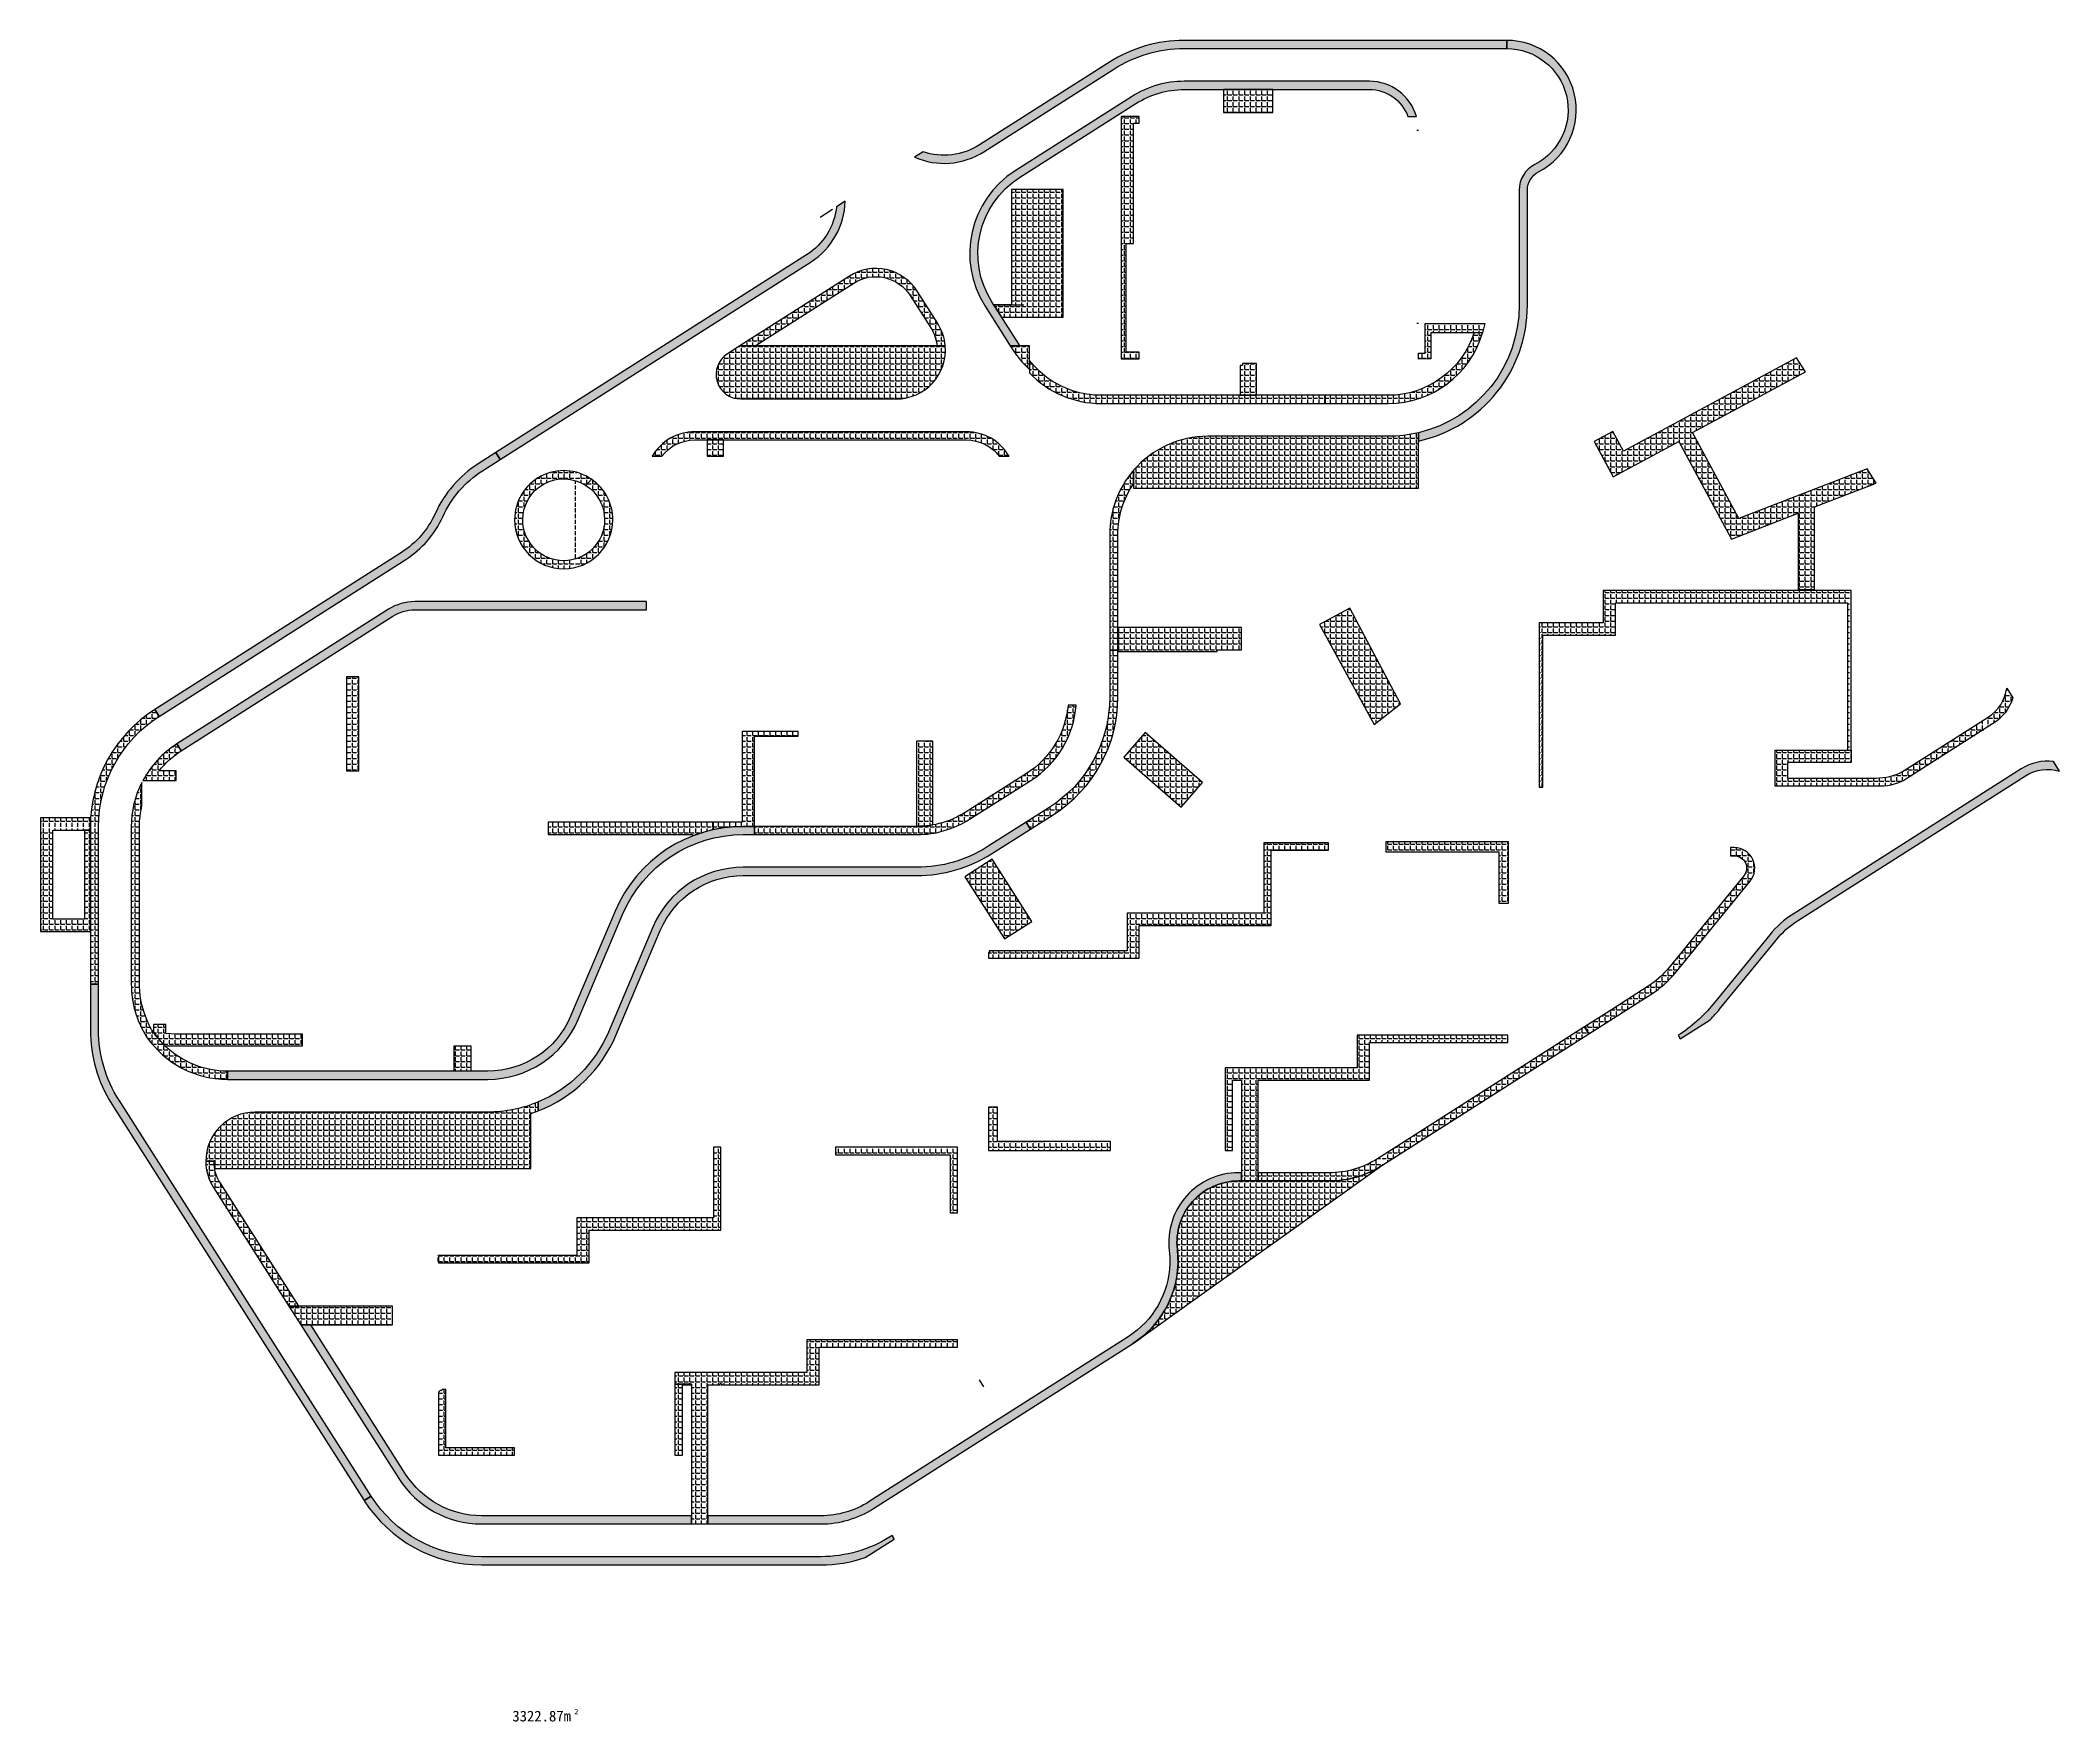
# Model space of a CAD drawing. Extents: x 1977 to 1034874806, y 3985 to 587211952.
# Drawn here: x 516131732 to 516378325, y 292526604 to 292731949 of the extents above; entities that cross this region are included whole.
import ezdxf

# ---------------------------------------------------------------- set-up
doc = ezdxf.new("R2010")
doc.units = 0
doc.header["$LTSCALE"] = 10
doc.header["$MEASUREMENT"] = 0
for name, color, linetype in [('PUB_TEXT', 7, 'Continuous'), ('SPACE_HATCH', 8, 'Continuous'), ('透水铺装', 32, 'Continuous')]:
    doc.layers.add(name, color=color, linetype=linetype)
doc.styles.add('_TCH_SPACE', font='simhei.ttf', dxfattribs={"height": 5})
pattern_1 = [(0, (0, 0), (0, 698.5), [508, -190.5]), (90, (0, 0), (-698.5, 4.277078946022131e-14), [508, -190.5])]

msp = doc.modelspace()

# ---------------------------------------------------------------- texts
at = {"layer": 'PUB_TEXT', "style": '_TCH_SPACE'}
for s, height, p in [('2', 657.1729957805908, (516196932.8294547, 292527500.5889002)), ('3322.87m', 1314.345991561182, (516189371.6480201, 292526625.5889002))]:
    msp.add_text(s, height=height, dxfattribs=at).set_placement(p)

# ---------------------------------------------------------------- hatches: boundary and pattern name
at = {"layer": 'SPACE_HATCH'}
h = msp.add_hatch(dxfattribs=at)
h.set_pattern_fill('ANGLE', color=256, scale=200, style=0)
h.set_pattern_definition(pattern_1)
h.paths.add_polyline_path([(516310798.7487164, 292731949.3593637), (516271418.5281441, 292731949.3593643, 0.1426750791198926), (516262289.5610473, 292729290.2784336), (516246401.2467607, 292719176.2893902, -0.2277627391707097), (516239521.2790183, 292718353.7597469), (516238476.7288714, 292717688.8327618, 0.2505147541229512), (516246938.2510916, 292718332.7099044), (516262826.5591139, 292728446.694959, -0.1426750791011259), (516271418.5281451, 292730949.3593639), (516310798.7672471, 292730949.3593637)])
h = msp.add_hatch(dxfattribs=at)
h.set_pattern_fill('ANGLE', color=256, scale=200, style=0)
h.set_pattern_definition(pattern_1)
h.paths.add_polyline_path([(516310798.7487164, 292731949.3593637), (516310798.7672471, 292730949.3593637, -0.7866969839871294), (516314230.6811094, 292716780.6383431, 0.2809377670539694), (516312332.2495594, 292713668.5685335), (516312332.2495593, 292699599.3593636, -0.3474005641129228), (516300032.3327504, 292684033.0699341), (516300032.3327504, 292683006.9103111, 0.3513163163932461), (516313332.2495593, 292699599.3648148), (516313332.2495594, 292713668.5685335, -0.2809377670568166), (516314688.2720951, 292715891.4755403, 0.7866979839632948)])
h = msp.add_hatch(dxfattribs=at)
h.set_pattern_fill('ANGLE', color=256, scale=200, style=0)
h.set_pattern_definition(pattern_1)
h.paths.add_polyline_path([(516294032.2495551, 292726949.3593637), (516271418.5281451, 292726949.3593639, 0.1426750810763839), (516264974.5512933, 292725072.3610103), (516250775.363135, 292716033.6150926, 0.414213562368632), (516247096.3383402, 292699466.6365945), (516250162.8620207, 292694649.3591615), (516251349.8454493, 292694649.3591615, -0.003872454822748875), (516251257.2383388, 292694792.3805832), (516247939.9218107, 292700003.6346655, -0.4142135623730951), (516251312.3612059, 292715190.0316222), (516265511.5493643, 292724228.7775398, -0.1426750810757891), (516271418.5281451, 292725949.3593639), (516294032.2495549, 292725949.3593637, -0.3158895359075265), (516298734.3767335, 292722649.3593628), (516299786.3785076, 292722649.3593628, 0.332368615414955)])
h = msp.add_hatch(dxfattribs=at)
h.set_pattern_fill('ANGLE', color=256, scale=200, style=0)
h.set_pattern_definition(pattern_1)
h.paths.add_polyline_path([(516282232.2492425, 292725949.3593638), (516276232.2492426, 292725949.3593639), (516276232.2492425, 292723149.3598587), (516282232.2492425, 292723149.3598587)])
h = msp.add_hatch(dxfattribs=at)
h.set_pattern_fill('ANGLE', color=256, scale=200, style=0)
h.set_pattern_definition(pattern_1)
h.paths.add_polyline_path([(516265932.2492392, 292722649.263845), (516263732.3327503, 292722649.263845), (516263732.3327503, 292693049.3598593), (516265932.3327513, 292693049.3598593), (516265932.3327513, 292693849.2638444), (516264332.3327513, 292693849.2638444), (516264332.3327513, 292707149.2638444), (516265232.3327513, 292707149.2638444), (516265232.3327513, 292721849.2638444), (516265932.3327513, 292721849.2638444)])
h = msp.add_hatch(dxfattribs=at)
h.set_pattern_fill('ANGLE', color=256, scale=200, style=0)
h.set_pattern_definition(pattern_1)
h.paths.add_polyline_path([(516248165.5030116, 292699649.2636117), (516249120.3547056, 292698149.2636117), (516256632.3327434, 292698149.2636117), (516256632.3327434, 292713749.263845), (516250332.3327433, 292713749.263845), (516250332.3327433, 292699649.2638422)])
h = msp.add_hatch(dxfattribs=at)
h.set_pattern_fill('ANGLE', color=256, scale=200, style=0)
h.set_pattern_definition(pattern_1)
h.paths.add_polyline_path([(516225846.6685542, 292704914.6085412, 0.2501262055844223), (516230007.1498438, 292712297.3715039), (516228961.8330796, 292711631.956515, -0.2273214516693615), (516225309.4325542, 292705758.0405537), (516187354.4513618, 292681597.1206449), (516187891.4494513, 292680753.537186)])
h = msp.add_hatch(dxfattribs=at)
h.set_pattern_fill('ANGLE', color=256, scale=200, style=0)
h.set_pattern_definition(pattern_1)
h.paths.add_polyline_path([(516231062.4813338, 292702307.7313203, -0.4142135687746236), (516237965.3891336, 292700774.8043813), (516240473.8357487, 292696834.2239293, -0.1172027089189768), (516241230.8429081, 292694649.3596575), (516242235.0379485, 292694649.3596575, 0.1214477274558174), (516241317.4189036, 292697371.2224962), (516238808.9722884, 292701311.8029482, 0.4142135687770791), (516230525.4829287, 292703151.3152751), (516217169.5524934, 292694649.3596576), (516219031.7576064, 292694649.3596576)])
h = msp.add_hatch(dxfattribs=at)
h.set_pattern_fill('ANGLE', color=256, scale=200, style=0)
h.set_pattern_definition(pattern_1)
h.paths.add_polyline_path([(516307855.161517, 292696249.3593613), (516306809.7253997, 292696249.3593613, -0.3262187117292363), (516296332.2495589, 292688599.3593636), (516288632.2495582, 292688599.3593637), (516288632.2495582, 292687599.3593637), (516296332.2495592, 292687599.3593636, 0.3335744467799445)])
h = msp.add_hatch(dxfattribs=at)
h.set_pattern_fill('ANGLE', color=256, scale=200, style=0)
h.set_pattern_definition(pattern_1)
h.paths.add_polyline_path([(516300032.2492402, 292692999.3598587), (516301532.3327503, 292693057.0553783), (516301532.3327503, 292696249.3593613), (516307855.161517, 292696249.3593613), (516308119.4244773, 292697349.3598572), (516300832.2492402, 292697349.3598571), (516300832.2492402, 292693749.3598587), (516300032.2492402, 292693749.3598587)])
h = msp.add_hatch(dxfattribs=at)
h.set_pattern_fill('ANGLE', color=256, scale=200, style=0)
h.set_pattern_definition(pattern_1)
h.paths.add_polyline_path([(516242235.0379485, 292694649.3596575), (516217169.5524933, 292694649.3596576), (516215646.7372186, 292693679.9844469, 0.7502788179701402), (516217257.7314868, 292688149.2340705), (516236255.9180803, 292688149.2340704, 0.4388724924223258)])
h = msp.add_hatch(dxfattribs=at)
h.set_pattern_fill('ANGLE', color=256, scale=200, style=0)
h.set_pattern_definition(pattern_1)
h.paths.add_polyline_path([(516252540.2673501, 292694649.3591615), (516250162.8620207, 292694649.3591615), (516250413.6548683, 292694255.3825122, 0.06875749199502226), (516252540.2673501, 292691751.859136)])
h = msp.add_hatch(dxfattribs=at)
h.set_pattern_fill('ANGLE', color=256, scale=200, style=0)
h.set_pattern_definition(pattern_1)
h.paths.add_polyline_path([(516348382.3327503, 292664899.3593636), (516348382.3327503, 292674964.2196358), (516355922.6176922, 292677884.8927347), (516354827.3563491, 292679605.444416), (516339163.9587206, 292673538.3442407), (516333501.6085327, 292684053.2669806), (516347274.6005154, 292691470.1074314), (516346197.7344006, 292693161.7619519), (516325059.0840731, 292681778.4640382), (516323757.6052872, 292684195.296007), (516321477.4776719, 292682973.2797475), (516323801.7230938, 292678657.1812535), (516331812.7669246, 292682971.1773252), (516338240.0947418, 292671035.6994349), (516346382.3327503, 292674189.5345618), (516346382.3327503, 292664899.3593637)])
h = msp.add_hatch(dxfattribs=at)
h.set_pattern_fill('ANGLE', color=256, scale=200, style=0)
h.set_pattern_definition(pattern_1)
h.paths.add_polyline_path([(516288632.2495582, 292688599.3593637), (516261239.5563948, 292688599.3593639, -0.1602982155536232), (516254702.9511, 292690749.3593635, -0.06906691017491828), (516252540.2673501, 292692863.7146699), (516252540.2673501, 292691330.809948, 0.2054768711418082), (516261236.8810907, 292687599.3593639), (516288632.2495582, 292687599.3593637)])
h = msp.add_hatch(dxfattribs=at)
h.set_pattern_fill('ANGLE', color=256, scale=200, style=0)
h.set_pattern_definition(pattern_1)
h.paths.add_polyline_path([(516280232.2492415, 292692499.2638444), (516278532.3327513, 292692499.2638444), (516278532.3327513, 292692249.2638444), (516278232.2492415, 292692249.3598593), (516278232.2492007, 292688599.3593637), (516280232.2492415, 292688599.3593637)])
h = msp.add_hatch(dxfattribs=at)
h.set_pattern_fill('ANGLE', color=256, scale=200, style=0)
h.set_pattern_definition(pattern_1)
h.paths.add_polyline_path([(516244832.2385672, 292684149.3593625), (516211640.2761359, 292684149.3593628, 0.2679491669227982), (516206444.1239985, 292681149.359857), (516207640.2758187, 292681149.359857, -0.2360678205069582), (516211640.2761359, 292683149.3593628), (516244832.2385672, 292683149.3593625, -0.2360679775922913), (516248832.2385682, 292681149.3593612), (516250028.3906751, 292681149.3598569, 0.2679491710377325)])
h = msp.add_hatch(dxfattribs=at)
h.set_pattern_fill('ANGLE', color=256, scale=200, style=0)
h.set_pattern_definition(pattern_1)
h.paths.add_polyline_path([(516300032.332751, 292677249.3598603), (516300032.3327504, 292684033.0699341, -0.05840820402019146), (516296332.2492436, 292683599.3598595), (516274319.8055847, 292683599.3598597, 0.2181532657310856), (516265232.3327503, 292679436.313189), (516265232.3327503, 292677249.1731282)])
h = msp.add_hatch(dxfattribs=at)
h.set_pattern_fill('ANGLE', color=256, scale=200, style=0)
h.set_pattern_definition(pattern_1)
h.paths.add_polyline_path([(516180862.1538656, 292673755.327769, -0.1461276517002425), (516185732.6071977, 292679379.2876634), (516187891.4494513, 292680753.537186), (516187354.4513618, 292681597.1206449), (516185195.6091083, 292680222.8711223, 0.1461276517008503), (516179950.5055199, 292674166.2989282, -0.1461276572971821), (516175829.352497, 292669407.5635034), (516145703.2823531, 292650230.2774178), (516146240.2801285, 292649386.6937591), (516176366.350568, 292668563.9800329, 0.1461276572966643)])
h = msp.add_hatch(dxfattribs=at)
h.set_pattern_fill('ANGLE', color=256, scale=200, style=0)
h.set_pattern_definition(pattern_1)
h.paths.add_polyline_path([(516215170.2758202, 292683149.3593628), (516213170.2758202, 292683149.3593628), (516213170.2758202, 292681149.3598568), (516215170.2758202, 292681149.3598568)])
h = msp.add_hatch(dxfattribs=at)
h.set_pattern_fill('ANGLE', color=256, scale=200, style=0)
h.set_pattern_definition(pattern_1)
h.paths.add_polyline_path([(516199040.0023376, 292678343.2304932), (516198357.8778409, 292677596.3393452, -1.682124660338525), (516190640.2761357, 292673399.3593629, -0.5944862610862899), (516198357.8778409, 292677596.3393452), (516199040.0023376, 292678343.2304931, 4.049520190421648), (516201640.2761358, 292673399.3593629, 0.2469428359341634)])
h = msp.add_hatch(dxfattribs=at)
h.set_pattern_fill('ANGLE', color=256, scale=200, style=0)
h.set_pattern_definition(pattern_1)
h.paths.add_polyline_path([(516265232.3327503, 292677797.5723045), (516265232.3327503, 292679436.3131891, 0.1798118387089855), (516262319.8055845, 292671599.3723599), (516262319.7908759, 292657479.1696784), (516263319.7908774, 292657479.1686916), (516263319.8055834, 292671599.3795815, -0.150772886752997)])
h = msp.add_hatch(dxfattribs=at)
h.set_pattern_fill('ANGLE', color=256, scale=200, style=0)
h.set_pattern_definition(pattern_1)
h.paths.add_polyline_path([(516352882.2320115, 292645249.2061559), (516352882.3327503, 292664749.263845), (516322579.1971366, 292664749.263845), (516322579.1971366, 292660799.263845), (516314782.3327503, 292660799.263845), (516314782.3327503, 292640749.3598573), (516315232.468789, 292640749.3598579), (516315232.468789, 292659299.2638444), (516324079.1971377, 292659299.2638444), (516324079.1971377, 292663249.2638444), (516352432.1967136, 292663249.2638444), (516352432.1967136, 292645249.2181415)])
h = msp.add_hatch(dxfattribs=at)
h.set_pattern_fill('ANGLE', color=256, scale=200, style=0)
h.set_pattern_definition(pattern_1)
h.paths.add_polyline_path([(516205740.2761357, 292663399.3593628), (516177449.6143249, 292663399.359363, 0.1426750810628694), (516174227.6258993, 292662460.8601864), (516148388.2724861, 292646012.3599239), (516148925.2705755, 292645168.7764651), (516174764.6239703, 292661617.2767159, -0.1426750810642387), (516177449.614325, 292662399.359363), (516205740.2761357, 292662399.3593628)])
h = msp.add_hatch(dxfattribs=at)
h.set_pattern_fill('ANGLE', color=256, scale=200, style=0)
h.set_pattern_definition(pattern_1)
h.paths.add_polyline_path([(516291642.5348743, 292662597.2215849), (516287959.8103289, 292660612.7785687), (516294599.2036387, 292648411.0995896), (516297812.7673617, 292650899.3745518)])
h = msp.add_hatch(dxfattribs=at)
h.set_pattern_fill('ANGLE', color=256, scale=200, style=0)
h.set_pattern_definition(pattern_1)
h.paths.add_polyline_path([(516278428.2922928, 292660239.4548805), (516263319.7936019, 292660239.4667633), (516263319.7906998, 292657299.2754136), (516275432.0893456, 292657299.2634602), (516275432.0895231, 292657529.3397787), (516278426.1536023, 292657529.3413408)])
h = msp.add_hatch(dxfattribs=at)
h.set_pattern_fill('ANGLE', color=256, scale=200, style=0)
h.set_pattern_definition(pattern_1)
h.paths.add_polyline_path([(516263319.7852042, 292651730.1878049), (516263319.7908779, 292657479.1681957), (516262319.7911915, 292657479.1691825), (516262319.7852026, 292651729.9170537, -0.2568929020785563), (516254886.0769688, 292638216.2870855), (516252121.0165606, 292636463.5171006), (516252656.4097956, 292635618.9141865), (516255421.241434, 292637371.5391517, 0.2568929166788155)])
h = msp.add_hatch(dxfattribs=at)
h.set_pattern_fill('ANGLE', color=256, scale=200, style=0)
h.set_pattern_definition(pattern_1)
h.paths.add_polyline_path([(516170632.3327513, 292654199.2638454), (516169132.474907, 292654199.2638454), (516169132.474907, 292642749.2638444), (516170632.3327513, 292642749.2638444)])
h = msp.add_hatch(dxfattribs=at)
h.set_pattern_fill('ANGLE', color=256, scale=200, style=0)
h.set_pattern_definition(pattern_1)
h.paths.add_polyline_path([(516371874.2872291, 292652826.3329537, -0.219797156449669), (516369607.1546317, 292649298.6755665), (516359133.44829, 292642631.4438806, -0.1203280808892308), (516355926.7381932, 292641848.6206499), (516345085.468364, 292641849.3598598), (516345085.468364, 292643749.263845), (516352882.2320115, 292643749.263845), (516352882.2320115, 292645249.2158166), (516343585.468365, 292645249.2638444), (516343585.468365, 292640849.3598596), (516356448.4557816, 292640849.3598596, 0.1426752109619299), (516359670.4467848, 292641787.860677), (516370144.1531269, 292648455.0923647, 0.1735447296133742), (516372623.9810234, 292651648.6351144)])
h = msp.add_hatch(dxfattribs=at)
h.set_pattern_fill('ANGLE', color=256, scale=200, style=0)
h.set_pattern_definition(pattern_1)
h.paths.add_polyline_path([(516138832.2495589, 292635889.3584183, -0.2563865544377447), (516146240.2801285, 292649386.6937591), (516145703.2823531, 292650230.2774178, 0.2563865602719051), (516137832.249559, 292635889.3584183), (516137832.2495589, 292616686.0916209), (516138832.2495589, 292616686.0916207)])
h = msp.add_hatch(dxfattribs=at)
h.set_pattern_fill('ANGLE', color=256, scale=200, style=0)
h.set_pattern_definition(pattern_1)
h.paths.add_polyline_path([(516252694.5331326, 292641563.0222268, 0.2359017254618611), (516258232.2382174, 292650749.3556213), (516258232.2382174, 292650749.4034024), (516257228.812991, 292650749.3905814, -0.2339996801129884), (516252159.1398972, 292642407.6251414), (516244667.575387, 292637658.7272968, -0.1421901249956155), (516238778.2497977, 292635949.3593584), (516218940.2761356, 292635949.3593585), (516218940.2761356, 292634949.3593585), (516238778.2497978, 292634949.3593584, 0.1421901249963753), (516245202.9686224, 292636814.1243821)])
h = msp.add_hatch(dxfattribs=at)
h.set_pattern_fill('ANGLE', color=256, scale=200, style=0)
h.set_pattern_definition(pattern_1)
h.paths.add_polyline_path([(516218940.2758199, 292646949.3598569), (516224290.27582, 292646949.3598569), (516224290.2758201, 292647549.3598568), (516217440.27582, 292647549.3598569), (516217440.2758199, 292636449.3598569), (516213890.2756604, 292636449.3598569), (516213890.2756604, 292635547.403664, -0.05452666662196436), (516217565.1804527, 292635949.3593585), (516218940.2756604, 292635949.3593585)])
h = msp.add_hatch(dxfattribs=at)
h.set_pattern_fill('ANGLE', color=256, scale=200, style=0)
h.set_pattern_definition(pattern_1)
h.paths.add_polyline_path([(516240709.8518286, 292646349.3598568), (516238710.2408924, 292646349.3598568), (516238709.8453445, 292635949.3593584), (516238778.2497977, 292635949.3593584, 0.04415751538088181), (516240709.8518286, 292636120.2821311)])
h = msp.add_hatch(dxfattribs=at)
h.set_pattern_fill('ANGLE', color=256, scale=200, style=0)
h.set_pattern_definition(pattern_1)
h.paths.add_polyline_path([(516273662.9202365, 292641299.359866), (516266653.6554888, 292647411.1893398), (516264025.594415, 292644395.6801143), (516271034.4098587, 292638284.5569019), (516273663.2898341, 292641299.2642304)])
h = msp.add_hatch(dxfattribs=at)
h.set_pattern_fill('ANGLE', color=256, scale=200, style=0)
h.set_pattern_definition(pattern_1)
h.paths.add_polyline_path([(516148332.3327513, 292642749.3510569), (516146233.3896044, 292642749.3598575, -0.08282254462743512), (516148925.2702593, 292645168.776962), (516148388.2721704, 292646012.3604198, 0.1288944824786246), (516144250.875222, 292641549.2638446), (516148332.3327513, 292641549.2638446)])
h = msp.add_hatch(dxfattribs=at)
h.set_pattern_fill('ANGLE', color=256, scale=200, style=0)
h.set_pattern_definition(pattern_1)
h.paths.add_polyline_path([(516374174.878983, 292642130.2783267, -0.2194921192388983), (516378324.9919822, 292642692.8876551), (516377576.0073158, 292643869.4715227, 0.1733343502391256), (516373637.8804703, 292642973.8615162), (516345774.2310062, 292625236.7392638, 0.08006699185257497), (516342920.1385154, 292622699.6363487), (516336014.6660711, 292614235.5599801, -0.08006699425641398), (516331733.5271898, 292610429.9055151), (516332002.0259935, 292610008.1146181), (516335654.8513842, 292612333.3882417, 0.02241980063638573), (516336789.505623, 292613603.4020339), (516343694.9780642, 292622067.4783989, -0.08006699185235563), (516346311.2295157, 292624393.1560724)])
h = msp.add_hatch(dxfattribs=at)
h.set_pattern_fill('ANGLE', color=256, scale=200, style=0)
h.set_pattern_definition(pattern_1)
h.paths.add_polyline_path([(516143832.2492427, 292635889.5169731, -0.05859244318483049), (516144132.3327516, 292638441.1792657), (516144132.3327515, 292641321.8341391, 0.1179925698714909), (516142832.2492433, 292635889.3589142), (516142832.2492432, 292616686.0921167, 0.1426768708303805), (516144709.2928092, 292610242.0442401, 0.2469391788230844), (516154601.0014266, 292605049.3598608), (516154601.0014266, 292606049.3598612, -0.2420377911846688), (516145654.175559, 292610649.8041541, -0.07611968285795785), (516144857.8901008, 292612049.263844, -0.1020827882980979), (516143831.9691922, 292616399.4067461)])
h = msp.add_hatch(dxfattribs=at)
h.set_pattern_fill('ANGLE', color=256, scale=200, style=0)
h.set_pattern_definition(pattern_1)
h.paths.add_polyline_path([(516133232.3327513, 292635499.2636142), (516137832.249559, 292635499.2636142), (516137832.249559, 292635889.3584183, -0.01633520603606842), (516137868.5202976, 292636999.2636148), (516131732.3327503, 292636999.2636148), (516131732.3327503, 292623099.263845), (516137832.2495589, 292623099.263845), (516137832.249559, 292635499.2636142), (516137132.3327513, 292635499.2636142), (516137132.3327513, 292624599.2636142), (516133232.3327513, 292624599.2636142)])
h = msp.add_hatch(dxfattribs=at)
h.set_pattern_fill('ANGLE', color=256, scale=200, style=0)
h.set_pattern_definition(pattern_1)
h.paths.add_polyline_path([(516217565.1804528, 292629949.3593585), (516238778.2497976, 292629949.3593584, 0.1421901249956821), (516247879.9347993, 292632591.1098086), (516252656.409796, 292635618.9141859), (516252121.0165606, 292636463.5171006), (516247344.5415639, 292633435.7127233, -0.1421901249956248), (516238778.2497976, 292630949.3593584), (516217565.1804528, 292630949.3593585, 0.3012991144289834), (516206513.3995389, 292623624.6281886), (516201094.7855893, 292610815.6675909, -0.195938525045604), (516192540.2761356, 292602291.5551256), (516192540.2761356, 292601212.9208143, 0.2023101482604703), (516202015.7673321, 292610426.0618551), (516207434.3812817, 292623235.0224528, -0.3012991144295176)])
h = msp.add_hatch(dxfattribs=at)
h.set_pattern_fill('ANGLE', color=256, scale=200, style=0)
h.set_pattern_definition(pattern_1)
h.paths.add_polyline_path([(516213890.2756604, 292635547.4036641), (516213890.2756604, 292636449.3598569), (516193740.2758199, 292636449.3598571), (516193740.2758199, 292634949.3597577), (516211390.2756604, 292634949.3597577), (516211390.2756604, 292634788.2529691, -0.03847925432910269)])
h = msp.add_hatch(dxfattribs=at)
h.set_pattern_fill('ANGLE', color=256, scale=200, style=0)
h.set_pattern_definition(pattern_1)
h.paths.add_polyline_path([(516202829.4725677, 292625183.051132, -0.3012991144290258), (516217565.1804528, 292634949.3593585), (516218940.2761356, 292634949.3593585), (516218940.2761356, 292635949.3593585), (516217565.1804529, 292635949.3593585, 0.3012991144277971), (516201908.4908248, 292625572.6568679), (516196489.8768752, 292612763.6962701, -0.3012991144295176), (516186359.0777041, 292606049.3593644), (516154601.0014266, 292606049.3593644), (516154601.0014266, 292605049.3593644), (516186359.0777041, 292605049.3593644, 0.3012991144276287), (516197410.858618, 292612374.0905343)])
h = msp.add_hatch(dxfattribs=at)
h.set_pattern_fill('ANGLE', color=256, scale=200, style=0)
h.set_pattern_definition(pattern_1)
h.paths.add_polyline_path([(516311032.2410797, 292634049.3599586), (516296032.3166568, 292634049.3599586), (516296032.3166568, 292632849.2536007), (516309832.3166568, 292632849.2536007), (516309832.3166568, 292626549.2536007), (516311032.2456134, 292626549.2536007)])
h = msp.add_hatch(dxfattribs=at)
h.set_pattern_fill('ANGLE', color=256, scale=200, style=0)
h.set_pattern_definition(pattern_1)
h.paths.add_polyline_path([(516252798.0773896, 292624339.538898), (516247979.5382983, 292631940.9654416), (516244613.0149056, 292629780.7524322), (516249461.2516804, 292622224.327663)])
h = msp.add_hatch(dxfattribs=at)
h.set_pattern_fill('ANGLE', color=256, scale=200, style=0)
h.set_pattern_definition(pattern_1)
h.paths.add_polyline_path([(516282032.3351065, 292633049.2661675), (516289032.3351167, 292633049.2661675), (516289032.3351167, 292633949.263845), (516281132.3327503, 292633949.263845), (516281132.3327503, 292625349.263845), (516264432.3327503, 292625349.263845), (516264432.3327503, 292620749.263845), (516247602.20148, 292620749.263845), (516247682.2319639, 292620623.0127515), (516247532.3327503, 292620527.9917401), (516247532.3327503, 292619848.2660677), (516265932.3327513, 292619848.2660677), (516265932.3327513, 292623849.2660677), (516282032.3351164, 292623849.2660677)])
h = msp.add_hatch(dxfattribs=at)
h.set_pattern_fill('ANGLE', color=256, scale=200, style=0)
h.set_pattern_definition(pattern_1)
h.paths.add_polyline_path([(516340536.2293405, 292629268.9644952, 0.632231850202604), (516338599.1304634, 292633349.3593637), (516338132.2497127, 292633349.3593637), (516338132.2497127, 292632349.3593637), (516338599.1304634, 292632349.3593637, -0.6322318502125847), (516339761.3897896, 292629901.1224426), (516330590.7906761, 292618660.6675419, -0.08006699478697255), (516327974.5391228, 292616334.9897953), (516320299.5908004, 292611449.3593618), (516320836.589301, 292610605.7761647), (516328511.5376233, 292615491.4065981, 0.08006699478652113), (516331365.6302269, 292618028.5095944)])
h = msp.add_hatch(dxfattribs=at)
h.set_pattern_fill('ANGLE', color=256, scale=200, style=0)
h.set_pattern_definition(pattern_1)
h.paths.add_polyline_path([(516141334.9743701, 292602507.4770812, -0.1426768725146629), (516138832.2495588, 292611099.5410057), (516138832.2495589, 292616686.0916207), (516137832.2495589, 292616686.0916209), (516137832.2495588, 292611099.5410056, 0.1417494310997987), (516140458.2942136, 292602022.6798887), (516171270.077964, 292553620.3165994), (516172113.6201696, 292554157.2953387)])
h = msp.add_hatch(dxfattribs=at)
h.set_pattern_fill('ANGLE', color=256, scale=200, style=0)
h.set_pattern_definition(pattern_1)
h.paths.add_polyline_path([(516163732.3327516, 292610549.2638446), (516148332.3327516, 292610549.2638447), (516147032.3327514, 292610649.2638443), (516147032.3327514, 292611749.2638444), (516145532.3327503, 292611749.2638444), (516145532.3327504, 292610823.6667574, 0.04993484132951635), (516146946.5872601, 292609149.3629237), (516163732.3327516, 292609149.3990862)])
h = msp.add_hatch(dxfattribs=at)
h.set_pattern_fill('ANGLE', color=256, scale=200, style=0)
h.set_pattern_definition(pattern_1)
h.paths.add_polyline_path([(516294032.3327503, 292609549.263845), (516310932.3327503, 292609549.263845), (516310932.3327503, 292610449.2688737), (516292532.335116, 292610449.268873), (516292532.3351062, 292606449.2638444), (516276432.3351068, 292606449.2638444), (516276432.3351068, 292596349.263845), (516277332.3320166, 292596349.263845), (516277332.3327503, 292604949.263845), (516278432.2490805, 292604949.263845), (516278432.2493972, 292592639.5066128), (516280432.2493972, 292592639.5066128), (516280432.2490805, 292604949.263845), (516294032.3327503, 292604949.263845)])
h = msp.add_hatch(dxfattribs=at)
h.set_pattern_fill('ANGLE', color=256, scale=200, style=0)
h.set_pattern_definition(pattern_1)
h.paths.add_polyline_path([(516320836.589301, 292610605.7761647), (516320299.5908004, 292611449.3593618), (516295024.5919444, 292595360.0909488, -0.1426752109674475), (516289117.6084385, 292593639.5061169), (516280432.2493972, 292593639.5061169), (516280432.2493972, 292592639.5061169), (516289117.6084386, 292592639.5061169, 0.1426752109676679), (516295561.590445, 292594516.5077517)])
h = msp.add_hatch(dxfattribs=at)
h.set_pattern_fill('ANGLE', color=256, scale=200, style=0)
h.set_pattern_definition(pattern_1)
h.paths.add_polyline_path([(516182282.3803092, 292609149.2638443), (516182282.3803092, 292606049.3593644), (516184282.332769, 292606049.3593644), (516184282.332769, 292609149.2638443)])
h = msp.add_hatch(dxfattribs=at)
h.set_pattern_fill('ANGLE', color=256, scale=200, style=0)
h.set_pattern_definition(pattern_1)
h.paths.add_polyline_path([(516191632.3327504, 292600887.9002152, 0.01418469269350174), (516192540.2761356, 292601212.9214345), (516192540.2761356, 292602291.5557537, -0.0994872551533906), (516186359.0773884, 292601049.3598603), (516157936.8897039, 292601049.3598605, 0.4142135914985188), (516151936.8897038, 292595049.3592638), (516152936.8900195, 292595049.3592638, 0.04527749004210581), (516153018.5568961, 292594149.3597604), (516191632.3327504, 292594149.35976)])
h = msp.add_hatch(dxfattribs=at)
h.set_pattern_fill('ANGLE', color=256, scale=200, style=0)
h.set_pattern_definition(pattern_1)
h.paths.add_polyline_path([(516262432.3351167, 292597449.2660677), (516248632.3351065, 292597449.2660677), (516248632.3351067, 292601649.2660677), (516247532.3327503, 292601649.2660677), (516247532.3325748, 292596349.263845), (516262432.3351167, 292596349.263845)])
h = msp.add_hatch(dxfattribs=at)
h.set_pattern_fill('ANGLE', color=256, scale=200, style=0)
h.set_pattern_definition(pattern_1)
h.paths.add_polyline_path([(516153718.991523, 292592364.3393881, -0.14267686737449), (516152936.8900195, 292595049.3592638), (516151936.8900194, 292595049.3592638, 0.1426768682318652), (516152875.4118237, 292591827.3353929), (516162091.7894317, 292577349.3256957), (516163277.2138804, 292577349.3256957)])
h = msp.add_hatch(dxfattribs=at)
h.set_pattern_fill('ANGLE', color=256, scale=200, style=0)
h.set_pattern_definition(pattern_1)
h.paths.add_polyline_path([(516214832.2354165, 292596749.3598593), (516213932.249239, 292596749.3598593), (516213932.2528264, 292588149.359884), (516197232.2492394, 292588149.359884), (516197232.2492394, 292583549.3596356), (516180332.249239, 292583549.3598593), (516180332.249239, 292582649.3598588), (516198732.1775265, 292582649.3598588), (516198732.1775265, 292586649.537226), (516214832.2354166, 292586649.3598587)])
h = msp.add_hatch(dxfattribs=at)
h.set_pattern_fill('ANGLE', color=256, scale=200, style=0)
h.set_pattern_definition(pattern_1)
h.paths.add_polyline_path([(516243732.2483956, 292596749.3601747), (516228832.24924, 292596749.3595428), (516228832.24924, 292595849.5381388), (516242832.24924, 292595849.3598588), (516242832.24924, 292588749.5372252), (516243732.24924, 292588749.5372252)])
h = msp.add_hatch(dxfattribs=at)
h.set_pattern_fill('ANGLE', color=256, scale=200, style=0)
h.set_pattern_definition(pattern_1)
h.paths.add_polyline_path([(516265112.4108461, 292572762.6797353, 0.2874457807002508), (516270588.2303922, 292584270.7163482, -0.448641835066014), (516278037.7407343, 292592639.5061169), (516278432.2493972, 292592639.5061169), (516278432.2493972, 292593639.5061169), (516278037.7407343, 292593639.5061169, 0.4485639615196568), (516269594.7073068, 292584157.0670385, -0.2874897088016551), (516264575.4123455, 292573606.2629324), (516232942.8096367, 292553469.9440948, -0.1426752109693556), (516227035.8261307, 292551749.3592629), (516213232.2493972, 292551749.359263), (516213232.2493972, 292550749.359263), (516227035.8261307, 292550749.3592629, 0.1426752109689351), (516233479.8081372, 292552626.3608977)])
h = msp.add_hatch(dxfattribs=at)
h.set_pattern_fill('ANGLE', color=256, scale=200, style=0)
h.set_pattern_definition(pattern_1)
h.paths.add_polyline_path([(516265112.4197962, 292572762.6861295), (516295561.5904449, 292594516.5077517, -0.1426018756012432), (516289121.058345, 292592639.5066128), (516278037.7407342, 292592639.5061169, 0.4484860012083986), (516270587.7805599, 292584274.5821881, -0.2875333488601016)])
h = msp.add_hatch(dxfattribs=at)
h.set_pattern_fill('ANGLE', color=256, scale=200, style=0)
h.set_pattern_definition(pattern_1)
h.paths.add_polyline_path([(516174732.2491394, 292577349.3256129), (516162091.7894317, 292577349.3256957), (516163555.9179355, 292575049.3258935), (516174732.2491394, 292575049.3258935)])
h = msp.add_hatch(dxfattribs=at)
h.set_pattern_fill('ANGLE', color=256, scale=200, style=0)
h.set_pattern_definition(pattern_1)
h.paths.add_polyline_path([(516211232.2493972, 292551749.359263), (516185610.8953583, 292551749.3592632, -0.2563846891495876), (516176331.5186662, 292556842.3153151), (516164741.3423842, 292575049.3258935), (516163555.9179355, 292575049.3258935), (516175487.9389669, 292556305.3113198, 0.2563846891498412), (516185610.8953583, 292550749.3592632), (516211232.2493973, 292550749.359263)])
h = msp.add_hatch(dxfattribs=at)
h.set_pattern_fill('ANGLE', color=256, scale=200, style=0)
h.set_pattern_definition(pattern_1)
h.paths.add_polyline_path([(516226832.2492405, 292572349.3598588), (516243732.24924, 292572349.3598588), (516243732.24924, 292573249.3598588), (516225332.2493161, 292573249.3598588), (516225332.2493162, 292569249.359859), (516225307.1775265, 292569249.1633717), (516225307.1775265, 292569249.359859), (516209232.24924, 292569249.3598589), (516209232.24924, 292567819.359859), (516211232.2493973, 292567819.359859), (516211232.2493973, 292550749.3597589), (516213232.2493972, 292550749.3597589), (516213232.2490816, 292567749.3597587), (516214741.5594764, 292567749.3597587, -2.375537921995933), (516214884.5956591, 292567749.3597587), (516226832.2492404, 292567749.3597587)])
h = msp.add_hatch(dxfattribs=at)
h.set_pattern_fill('ANGLE', color=256, scale=200, style=0)
h.set_pattern_definition(pattern_1)
h.paths.add_polyline_path([(516210132.24924, 292567749.3597587), (516211232.2493973, 292567749.3597587), (516211232.2493973, 292567819.359859), (516209232.24924, 292567819.359859), (516209232.24924, 292559149.3598588), (516210132.24924, 292559149.3598588)])
h = msp.add_hatch(dxfattribs=at)
h.set_pattern_fill('ANGLE', color=256, scale=200, style=0)
h.set_pattern_definition(pattern_1)
h.paths.add_polyline_path([(516181232.2492381, 292567149.3598588), (516180779.7940374, 292567149.3598588, -0.6905699416045162), (516180605.0267336, 292567082.7408897), (516180332.2492376, 292566840.4674724), (516180332.24924, 292559149.3598588), (516189632.249239, 292559149.3598588), (516189632.249239, 292560049.3598588), (516181232.2492397, 292560049.3598588)])
h = msp.add_hatch(dxfattribs=at)
h.set_pattern_fill('ANGLE', color=256, scale=200, style=0)
h.set_pattern_definition(pattern_1)
h.paths.add_polyline_path([(516232443.7883596, 292546632.4754285), (516236003.5668883, 292548898.5183496), (516235735.0676385, 292549320.3099475), (516235627.8020408, 292549252.0280466, -0.1426752091069883), (516227035.8261306, 292546749.3592629), (516185610.8953582, 292546749.3592632, -0.2563846891504485), (516172113.6201696, 292554157.2953387), (516171270.077964, 292553620.3165994), (516171291.1175195, 292553587.2654714, 0.2557707537295998), (516185610.8953581, 292545749.3592632), (516227035.8261307, 292545749.3592629, 0.08111243265095491)])

# ---------------------------------------------------------------- linework, layer by layer
at = {"layer": '透水铺装', "ltscale": 0.02}
for points in [[(516310798.7487164, 292731949.3593637), (516299548.0131901, 292731949.3593637), (516271418.5281441, 292731949.3593643, 0.1426750791198312), (516262289.5610473, 292729290.2784336), (516246401.2467607, 292719176.2893902, -0.227762739170841), (516239521.2790183, 292718353.7597469), (516238476.7288714, 292717688.8327618, 0.2505147541225646), (516246938.2510916, 292718332.7099044), (516262826.5591139, 292728446.694959, -0.14267507910138), (516271418.5281451, 292730949.3593639), (516299548.0131901, 292730949.3593637), (516310798.7672471, 292730949.3593637)], [(516310798.7487164, 292731949.3593637), (516310798.7672471, 292730949.3593637, -0.7866969839874137), (516314230.6811094, 292716780.6383431, 0.2809377670559255), (516312332.2495594, 292713668.5685335), (516312332.2495593, 292699599.3593636, -0.3474005641126198), (516300032.3327504, 292684033.0699341), (516300032.3327504, 292683006.9103111, 0.3513163163930174), (516313332.2495593, 292699599.3648148), (516313332.2495594, 292713668.5685335, -0.2809377670556244), (516314688.2720951, 292715891.4755403, 0.7866979839621393)], [(516225846.6685542, 292704914.6085412, 0.250126205585148), (516230007.1498438, 292712297.3715039), (516228961.8330797, 292711631.956515, -0.2273214516703004), (516225309.4325542, 292705758.0405537), (516187354.4513618, 292681597.1206449), (516187891.4494513, 292680753.537186)], [(516231062.4813338, 292702307.7313204, -0.414213568777491), (516237965.3891336, 292700774.8043813), (516240473.8357487, 292696834.2239293, -0.1172027089197015), (516241230.8429081, 292694649.3596575), (516242235.0379485, 292694649.3596575, 0.1214477274553888), (516241317.4189036, 292697371.2224962), (516238808.9722885, 292701311.8029482, 0.4142135687782459), (516230525.4829287, 292703151.3152751), (516217169.5524934, 292694649.3596576), (516219031.7576064, 292694649.3596576)], [(516307855.161517, 292696249.3593613), (516306809.7253997, 292696249.3593613, -0.3262187117290349), (516296332.2495589, 292688599.3593636), (516288632.2495582, 292688599.3593637), (516288632.2495582, 292687599.3593637), (516296332.2495592, 292687599.3593636, 0.333574446779535)], [(516242235.0379485, 292694649.3596575), (516241230.8429081, 292694649.3596575), (516219031.5589077, 292694649.2338693), (516217169.5524933, 292694649.3596576), (516215646.7372186, 292693679.9844469, 0.7502788179754163), (516217257.7314868, 292688149.2340705), (516236255.9180803, 292688149.2340704, 0.4388724924224481)], [(516288632.2495582, 292688599.3593637), (516269632.2495573, 292688599.3593639), (516261239.5563948, 292688599.3593639, -0.1602982155533385), (516254702.9511001, 292690749.3593636, -0.0690669101744979), (516252540.2673501, 292692863.7146699), (516252540.2673501, 292691751.859136), (516252540.2673501, 292691330.8099479, 0.2054768711427528), (516261236.8810907, 292687599.3593639), (516288632.2495582, 292687599.3593637)], [(516180862.1538656, 292673755.327769, -0.1461276517000721), (516185732.6071977, 292679379.2876634), (516187891.4494513, 292680753.537186), (516187354.4513618, 292681597.1206449), (516185195.6091083, 292680222.8711223, 0.1461276517009522), (516179950.5055199, 292674166.2989282, -0.1461276572978251), (516175829.352497, 292669407.5635034), (516145703.2823531, 292650230.2774178), (516146240.2801285, 292649386.6937591), (516176366.350568, 292668563.9800328, 0.1461276572972898)], [(516199040.0023376, 292678343.2304932), (516198357.8778409, 292677596.3393452, -0.2543225042536778), (516200640.2761358, 292673399.3593629, -1), (516190640.2761358, 292673399.3593629, -0.5944862610832297), (516198357.8778409, 292677596.3393452), (516199040.0023376, 292678343.2304932, 0.6039227640294472), (516189640.2761358, 292673399.3593629, 1), (516201640.2761358, 292673399.3593629, 0.2469428359352602)], [(516263319.7852042, 292651730.1878049), (516263319.7908779, 292657479.1681957), (516262319.7911915, 292657479.1691825), (516262319.7852027, 292651729.9170537, -0.2568929020786958), (516254886.0769688, 292638216.2870855), (516252121.0165606, 292636463.5171006), (516252656.4097956, 292635618.9141865), (516255421.241434, 292637371.5391517, 0.2568929166790178)], [(516218940.2758199, 292646949.3598569), (516224290.27582, 292646949.3598569), (516224290.2758201, 292647549.3598568), (516217440.27582, 292647549.3598569), (516217440.2758199, 292636449.3598569), (516213890.2756604, 292636449.3598569), (516213890.2756604, 292635547.4036641, -0.05452666662214446), (516217565.1804527, 292635949.3593585), (516218940.2756604, 292635949.3593585)], [(516240709.8518286, 292646349.3598568), (516238710.2408924, 292646349.3598568), (516238709.8453445, 292635949.3593584), (516238778.2497977, 292635949.3593584, 0.04415751538080592), (516240709.8518286, 292636120.2821311)], [(516374174.8789829, 292642130.2783268, -0.2194921192415533), (516378324.9919822, 292642692.8876551), (516377576.0073158, 292643869.4715227, 0.1733343502410201), (516373637.8804703, 292642973.8615162), (516345774.2310062, 292625236.7392638, 0.08006699185256289), (516342920.1385154, 292622699.6363487), (516336014.6660711, 292614235.5599801, -0.0800669942564075), (516331733.5271898, 292610429.9055151), (516332002.0259935, 292610008.1146181), (516335654.8513842, 292612333.3882417, 0.02241980063637933), (516336789.505623, 292613603.4020339), (516343694.9780642, 292622067.4783989, -0.0800669918524033), (516346311.2295157, 292624393.1560724)], [(516213890.2756604, 292635547.4036641), (516213890.2756604, 292636449.3598569), (516193740.2758199, 292636449.3598571), (516193740.2758199, 292634949.3597577), (516211390.2756604, 292634949.3597577), (516211390.2756604, 292634788.2529691, -0.0384792543290863)], [(516340536.2293405, 292629268.9644952, 0.6322318502050086), (516338599.1304634, 292633349.3593637), (516338132.2497127, 292633349.3593637), (516338132.2497127, 292632349.3593637), (516338599.1304634, 292632349.3593637, -0.6322318502048027), (516339761.3897896, 292629901.1224426), (516330590.7906761, 292618660.6675419, -0.08006699478694335), (516327974.5391228, 292616334.9897953), (516323032.2495565, 292613188.8838801), (516320299.5908004, 292611449.3593618), (516320836.589301, 292610605.7761647), (516328511.5376233, 292615491.4065981, 0.08006699478634512), (516331365.6302269, 292618028.5095944)], [(516141334.9743702, 292602507.4770812, -0.1426768725142847), (516138832.2495588, 292611099.5410057), (516138832.2495589, 292616686.0916207), (516137832.2495589, 292616686.0916209), (516137832.2495588, 292611099.5410056, 0.141749431099964), (516140458.2942136, 292602022.6798887), (516171270.077964, 292553620.3165994), (516172113.6201696, 292554157.2953387)], [(516320836.589301, 292610605.7761647), (516320299.5908004, 292611449.3593618), (516295024.5919444, 292595360.0909488, -0.1426752109674163), (516289117.6084385, 292593639.5061169), (516286432.2495559, 292593639.5061169), (516280432.2493972, 292593639.5061169), (516280432.2493972, 292592639.5061169), (516289117.6084386, 292592639.5061169, 0.142675210967377), (516295561.590445, 292594516.5077517)], [(516153718.991523, 292592364.3393882, -0.1426768673728493), (516152936.8900195, 292595049.3592638), (516151936.8900195, 292595049.3592638, 0.1426768682306747), (516152875.4118237, 292591827.3353929), (516162091.7894317, 292577349.3256957), (516163277.2138804, 292577349.3256957)], [(516265112.4108461, 292572762.6797353, 0.2874457807004994), (516270588.2303922, 292584270.7163482, -0.4486418350663754), (516278037.7407343, 292592639.5061169), (516278432.2493972, 292592639.5061169), (516278432.2493972, 292593639.5061169), (516278037.7407343, 292593639.5061169, 0.4485639615207794), (516269594.7073068, 292584157.0670385, -0.03662108497365189), (516269663.2862605, 292582549.3593627, -0.2482548819293868), (516264575.4123455, 292573606.2629324), (516232942.8096367, 292553469.9440948, -0.1426752109696091), (516227035.8261307, 292551749.3592629), (516213232.2493972, 292551749.359263), (516213232.2493972, 292550749.359263), (516227035.8261307, 292550749.3592629, 0.1426752109686817), (516233479.8081372, 292552626.3608977)], [(516285669.590964, 292587449.3598588), (516286432.2492401, 292587994.2263278), (516295561.5904449, 292594516.5077517, -0.1426018756011506), (516289121.058345, 292592639.5066128), (516286432.2492401, 292592639.5066128), (516286432.2492401, 292592639.5061169), (516280432.2493971, 292592639.5061169), (516278432.249397, 292592639.5061169), (516278037.7407342, 292592639.5061169, 0.4484860012090754), (516270587.7805599, 292584274.5821881, -0.03602361690544974), (516270663.7149987, 292582549.3598586, -0.2489313113061105), (516265112.4197962, 292572762.6861295), (516272724.7146944, 292578201.1431326), (516278810.9829098, 292582549.3598585), (516279032.24924, 292582707.4393127)], [(516211232.2493972, 292551749.359263), (516185610.8953583, 292551749.3592632, -0.2563846891494093), (516176331.5186662, 292556842.3153151), (516164741.3423842, 292575049.3258935), (516163555.9179355, 292575049.3258935), (516175487.9389669, 292556305.3113198, 0.2563846891499932), (516185610.8953583, 292550749.3592632), (516211232.2493973, 292550749.359263)], [(516226832.2492405, 292572349.3598588), (516243732.24924, 292572349.3598588), (516243732.24924, 292573249.3598588), (516225332.2493161, 292573249.3598588), (516225332.2493162, 292569249.359859), (516225307.1775265, 292569249.1633717), (516225307.1775265, 292569249.359859), (516213832.2492439, 292569249.3598605), (516211632.2492403, 292569249.3598585), (516209232.24924, 292569249.3598589), (516209232.24924, 292567819.359859), (516211232.2493973, 292567819.359859), (516211232.2493973, 292567749.3597587), (516211232.2490816, 292553749.3597605), (516211232.2490816, 292551749.3597589), (516211232.2493973, 292550749.3597589), (516213232.2493972, 292550749.3597589), (516213232.2493972, 292551749.359263), (516213232.2490815, 292556449.3598576), (516213232.2490816, 292567749.3597587), (516214741.5594764, 292567749.3597587, -0.499467042929934), (516214765.8540201, 292567907.4009405, -0.8580235038197879), (516214884.5956591, 292567749.3597587), (516215582.0711414, 292567749.3597587), (516226832.2492404, 292567749.3597587)], [(516181232.2492381, 292567149.3598588), (516180779.7940375, 292567149.3598588, -0.6905699417439457), (516180605.0267336, 292567082.7408897), (516180332.2492376, 292566840.4674724), (516180332.249245, 292565949.3602822), (516180332.2491928, 292561099.3598585), (516180332.24924, 292561099.3598585), (516180332.24924, 292559149.3598588), (516182282.2476363, 292559149.3598588), (516189632.249239, 292559149.3598588), (516189632.249239, 292560049.3598588), (516181232.2492397, 292560049.3598588)], [(516232443.7883596, 292546632.4754285), (516236003.5668883, 292548898.5183496), (516235735.0676385, 292549320.3099475), (516235627.8020408, 292549252.0280466, -0.1426752091069466), (516227035.8261306, 292546749.3592629), (516185610.8953582, 292546749.3592632, -0.256384689150362), (516172113.6201696, 292554157.2953387), (516171270.077964, 292553620.3165994), (516171291.1175195, 292553587.2654714, 0.2557707537289969), (516185610.8953581, 292545749.3592632), (516227035.8261307, 292545749.3592629, 0.08111243265121988)]]:
    msp.add_lwpolyline(points, format="xyb", close=True, dxfattribs=at)
for points in [[(516310798.7672471, 292730949.3593637), (516310798.7487164, 292731949.3593637)], [(516300032.2492402, 292692999.3598587), (516300032.2492402, 292693749.3598587), (516300832.2492402, 292693749.3598587), (516300832.2492402, 292697349.3598571), (516308119.4244773, 292697349.3598572), (516307855.161517, 292696249.3593613), (516301532.3327503, 292696249.3593613), (516301532.3327503, 292693049.3598587), (516300032.2492402, 292692999.3598587)], [(516187891.4494513, 292680753.537186), (516187354.4513618, 292681597.1206449)], [(516198357.8778409, 292677596.3393452), (516199040.0023376, 292678343.2304932)], [(516352882.2320118, 292645249.2638444), (516352882.3327503, 292664749.263845), (516322579.1971366, 292664749.263845), (516322579.1971366, 292660799.263845), (516314782.3327503, 292660799.263845), (516314782.3327503, 292640749.3598573), (516315232.468789, 292640749.3598579), (516315232.468789, 292659299.2638444), (516324079.1971377, 292659299.2638444), (516324079.1971377, 292663249.2638444), (516352432.1967136, 292663249.2638444), (516352432.1967136, 292645249.2181415), (516352882.2320115, 292645249.2061559)], [(516273662.9202365, 292641299.359866), (516266653.6554888, 292647411.1893398), (516264025.594415, 292644395.6801143), (516271034.4098587, 292638284.5569019), (516273663.2898341, 292641299.2642304)], [(516252798.0773896, 292624339.538898), (516247979.5382983, 292631940.9654416), (516244613.0149056, 292629780.7524322), (516249461.2516804, 292622224.327663), (516252798.077208, 292624339.5391844)], [(516320299.5908004, 292611449.3593618), (516320836.589301, 292610605.7761647)], [(516172113.6201696, 292554157.2953387), (516171270.077964, 292553620.3165994)], [(516235735.0676385, 292549320.3099475), (516236003.5668883, 292548898.5183496)]]:
    msp.add_lwpolyline(points, dxfattribs=at)
at = {"layer": '透水铺装', "ltscale": 0.5}
for points in [[(516294032.2495551, 292726949.3593637), (516271418.5281451, 292726949.3593639, 0.1426750810763854), (516264974.5512933, 292725072.3610103), (516250775.3631349, 292716033.6150927, 0.4142135623709655), (516247096.3383402, 292699466.6365945), (516250162.8620207, 292694649.3591615), (516251349.8454493, 292694649.3591615, -0.003872454822761349), (516251257.2383388, 292694792.3805832), (516247939.9218107, 292700003.6346655, -0.4142135623728261), (516251312.3612059, 292715190.0316222), (516265511.5493643, 292724228.7775398, -0.1426750810757381), (516271418.5281451, 292725949.3593639), (516294032.2495549, 292725949.3593637, -0.3158895359086625), (516298734.3767335, 292722649.3593628), (516299786.3785076, 292722649.3593628, 0.3323686154132354)], [(516252540.2673501, 292694649.3591615), (516250162.8620207, 292694649.3591615), (516250413.6548682, 292694255.3825122, 0.06875749199531966), (516252540.2673501, 292691751.859136)], [(516244832.2385672, 292684149.3593625), (516211640.2761359, 292684149.3593628, 0.2679491669526902), (516206444.1239985, 292681149.359857), (516207640.2758187, 292681149.359857, -0.23606782050097), (516211640.2761359, 292683149.3593628), (516244832.2385672, 292683149.3593625, -0.2360679775894597), (516248832.2385682, 292681149.3593612), (516250028.3906751, 292681149.3598569, 0.2679491710411527)], [(516300032.3327504, 292683006.9103111), (516300032.3327504, 292684033.0699341, -0.05840820402013649), (516296332.2492436, 292683599.3598595), (516274319.8055847, 292683599.3598597, 0.2181532657318204), (516265232.3327503, 292679436.313189), (516265232.3327503, 292677249.1731282), (516296845.1042694, 292677249.3598603), (516300032.332751, 292677249.3598603)], [(516265232.3327503, 292677797.5723045), (516265232.3327503, 292679436.3131891, 0.1798118387086519), (516262319.8055845, 292671599.3723599), (516262319.7908759, 292657479.1696784), (516263319.7908774, 292657479.1686916), (516263319.7936019, 292660239.4667633), (516263319.8031649, 292670250.4004295), (516263319.8055834, 292671599.3795815, -0.1507728867530563)], [(516205740.2761357, 292663399.3593628), (516177449.6143249, 292663399.359363, 0.1426750810629481), (516174227.6258993, 292662460.8601864), (516148388.2724861, 292646012.3599239), (516148925.2705755, 292645168.7764651), (516174764.6239703, 292661617.2767159, -0.142675081062948), (516177449.614325, 292662399.359363), (516205740.2761357, 292662399.3593628)], [(516138832.249559, 292635889.3584183, -0.2563865544368342), (516146240.2801285, 292649386.6937591), (516145703.2823531, 292650230.2774178, 0.2563865602718519), (516137832.249559, 292635889.3584183), (516137832.2495589, 292616686.0916209), (516138832.2495589, 292616686.0916207)], [(516252694.5331326, 292641563.0222268, 0.2359017254616685), (516258232.2382174, 292650749.3556213), (516258232.2382174, 292650749.4034024), (516257228.812991, 292650749.3905814, -0.2339996801137116), (516252159.1398972, 292642407.6251414), (516244667.575387, 292637658.7272968, -0.1421901249958666), (516238778.2497977, 292635949.3593584), (516218940.2761356, 292635949.3593585), (516218940.2761356, 292634949.3593585), (516238778.2497978, 292634949.3593584, 0.1421901249962857), (516245202.9686224, 292636814.1243821)], [(516148332.3327513, 292642749.3510569), (516146233.3896044, 292642749.3598575, -0.0828225446276424), (516148925.2702593, 292645168.776962), (516148388.2721704, 292646012.3604198, 0.1288944824788069), (516144250.875222, 292641549.2638446), (516148332.3327513, 292641549.2638446)], [(516143832.2492427, 292635889.5169731, -0.05859244318472119), (516144132.3327516, 292638441.1792657), (516144132.3327516, 292641321.8341391, 0.1179925698712268), (516142832.2492433, 292635889.3589142), (516142832.2492432, 292616686.0921167, 0.142676870830637), (516144709.2928092, 292610242.0442401, 0.246939178822702), (516154601.0014266, 292605049.3598608), (516154601.0014266, 292606049.3598611, -0.1948125743632886), (516146946.5874559, 292609149.3629237), (516146946.5872601, 292609149.3629237, -0.04509872417777721), (516145654.175559, 292610649.8041541, -0.07611968285814882), (516144857.8901008, 292612049.263844, -0.1020827882983491), (516143831.9691922, 292616399.4067461)], [(516133232.3327513, 292635499.2636142), (516137132.3327513, 292635499.2636142), (516137832.249559, 292635499.2636142), (516137832.249559, 292635889.3584183, -0.01633520603609103), (516137868.5202976, 292636999.2636148), (516131732.3327503, 292636999.2636148), (516131732.3327503, 292623099.263845), (516133232.3327503, 292623099.263845), (516137832.2495589, 292623099.263845), (516137832.249559, 292635499.2636142), (516137132.3327513, 292635499.2636142), (516137132.3327513, 292624599.2636142), (516133232.3327513, 292624599.2636142)], [(516217565.1804528, 292629949.3593585), (516238778.2497976, 292629949.3593584, 0.1421901249956867), (516247879.9347993, 292632591.1098086), (516252656.409796, 292635618.9141859), (516252121.0165606, 292636463.5171006), (516247344.5415639, 292633435.7127233, -0.1421901249956865), (516238778.2497976, 292630949.3593584), (516217565.1804528, 292630949.3593585, 0.3012991144287548), (516206513.3995389, 292623624.6281886), (516201094.7855892, 292610815.6675909, -0.1959385250450612), (516192540.2761356, 292602291.5551256), (516192540.2761356, 292601212.9208143, 0.2023101482603007), (516202015.7673321, 292610426.0618551), (516207434.3812817, 292623235.0224528, -0.3012991144294484)], [(516202829.4725677, 292625183.051132, -0.3012991144281754), (516217565.1804528, 292634949.3593585), (516218940.2761356, 292634949.3593585), (516218940.2761356, 292635949.3593585), (516217565.1804529, 292635949.3593585, 0.3012991144281756), (516201908.4908248, 292625572.6568679), (516196489.8768752, 292612763.6962701, -0.3012991144287415), (516186359.0777041, 292606049.3593644), (516154601.0014266, 292606049.3593646), (516154601.0014266, 292605049.3593646), (516186359.0777041, 292605049.3593644, 0.301299114427924), (516197410.858618, 292612374.0905343)], [(516163732.3327516, 292610549.2638446), (516148332.3327516, 292610549.2638447), (516147032.3327514, 292610649.2638443), (516147032.3327514, 292611749.2638444), (516145532.3327503, 292611749.2638444), (516145532.3327504, 292610823.6667574, 0.0499348413297352), (516146946.5872601, 292609149.3629237), (516147177.84447, 292609149.3541282), (516163732.3327516, 292609149.3990862)], [(516191632.3327504, 292600887.9002153, 0.01418469269346812), (516192540.2761356, 292601212.9214345), (516192540.2761356, 292602291.5557537, -0.09948725515344314), (516186359.0773884, 292601049.3598603), (516157936.8897039, 292601049.3598605, 0.4142135914999924), (516151936.8897038, 292595049.3592638), (516152936.8900195, 292595049.3592638, 0.0452774900422532), (516153018.5568961, 292594149.3597604), (516157032.2492391, 292594149.3597603), (516182282.33277, 292594149.3597601), (516191632.3327504, 292594149.35976)]]:
    msp.add_lwpolyline(points, format="xyb", close=True, dxfattribs=at)
at = {"layer": '透水铺装', "ltscale": 0.02}
for points in [[(516282232.2492425, 292725949.3593638), (516276232.2492426, 292725949.3593639), (516276232.2492425, 292723149.3598587), (516282232.2492425, 292723149.3598587)], [(516280232.2492415, 292692499.2638444), (516278532.3327513, 292692499.2638444), (516278532.3327513, 292692249.2638444), (516278232.2492415, 292692249.3598593), (516278232.2492007, 292688599.3593637), (516280232.2492415, 292688599.3593637)], [(516215170.2758202, 292683149.3593628), (516213170.2758202, 292683149.3593628), (516213170.2758202, 292681149.3598568), (516215170.2758202, 292681149.3598568)], [(516291642.5348743, 292662597.2215849), (516287959.8103289, 292660612.7785687), (516294599.2036387, 292648411.0995896), (516297812.7673617, 292650899.3745518)], [(516311032.2410797, 292634049.3599586), (516296032.3166568, 292634049.3599586), (516296032.3166568, 292632849.2536007), (516309832.3166568, 292632849.2536007), (516309832.3166568, 292626549.2536007), (516311032.2456134, 292626549.2536007), (516311032.2413425, 292633049.356477)], [(516294032.3327503, 292609549.263845), (516310932.3327503, 292609549.263845), (516310932.3327503, 292610449.2688737), (516292532.335116, 292610449.268873), (516292532.3351062, 292606449.2638444), (516276432.3351068, 292606449.2638444), (516276432.3351068, 292596349.263845), (516277332.3320166, 292596349.263845), (516277332.333484, 292598249.3598579), (516277332.3327503, 292598249.3598579), (516277332.3327503, 292604949.263845), (516278432.2490805, 292604949.263845), (516278432.2490805, 292598249.3598579), (516278432.2490805, 292593639.5066134), (516278432.2493972, 292592639.5066128), (516280432.2493972, 292592639.5066128), (516280432.2493972, 292593639.5061169), (516280432.2490805, 292598249.3598579), (516280432.2490805, 292604949.263845), (516282782.0708252, 292604949.263845), (516292232.2492393, 292604949.263845), (516294032.3327503, 292604949.263845)], [(516262432.3351167, 292597449.2660677), (516248632.3351065, 292597449.2660677), (516248632.3351067, 292601649.2660677), (516247532.3327503, 292601649.2660677), (516247532.3327503, 292597371.6320286), (516247532.3325748, 292596349.263845), (516262432.3351167, 292596349.263845)], [(516243732.2483956, 292596749.3601747), (516228832.24924, 292596749.3595428), (516228832.24924, 292595849.5381388), (516242832.24924, 292595849.3598588), (516242832.24924, 292588749.5372252), (516243732.24924, 292588749.5372252), (516243732.24924, 292595699.3598585)], [(516174732.2491394, 292577349.3256129), (516174432.2491394, 292577349.3256129), (516165432.2495556, 292577349.3256957), (516163277.2138804, 292577349.3256957), (516162091.7894317, 292577349.3256957), (516163555.9179355, 292575049.3258935), (516164741.3423842, 292575049.3258935), (516168297.6157357, 292575049.3258935), (516174432.2491394, 292575049.3258935), (516174732.2491394, 292575049.3258935)], [(516210132.24924, 292567749.3597587), (516211232.2493973, 292567749.3597587), (516211232.2493973, 292567819.359859), (516209232.24924, 292567819.359859), (516209232.24924, 292559149.3598588), (516210039.2574711, 292559149.3598588), (516210132.24924, 292559149.3598588)]]:
    msp.add_lwpolyline(points, close=True, dxfattribs=at)
at = {"layer": '透水铺装', "ltscale": 0.5}
for points in [[(516265932.3327513, 292722649.263845), (516263732.3327503, 292722649.263845), (516263732.3327503, 292693049.3598593), (516265932.3327513, 292693049.3598593), (516265932.3327513, 292693849.2638444), (516264332.3327513, 292693849.2638444), (516264332.3327513, 292707149.2638444), (516265232.3327513, 292707149.2638444), (516265232.3327513, 292721849.2638444), (516265932.3327513, 292721849.2638444), (516265932.2492392, 292722649.263845)], [(516300032.249555, 292720949.3593637), (516299832.2495559, 292720949.3593637)], [(516248165.5030116, 292699649.2636117), (516249120.3547056, 292698149.2636117), (516256632.3327434, 292698149.2636117), (516256632.3327434, 292713749.263845), (516250332.3327433, 292713749.263845), (516250332.3327433, 292699649.2638422), (516248165.5030116, 292699649.2636117), (516251832.3327444, 292699649.2636111)], [(516226968.4573579, 292710363.0377244), (516228472.9855274, 292711320.7719058)], [(516300032.249555, 292697349.3593612), (516299832.2495559, 292697349.3593612)], [(516348382.3327503, 292664899.3593636), (516348382.3327503, 292674964.2196358), (516355922.6176922, 292677884.8927347), (516354827.3563491, 292679605.444416), (516339163.9587206, 292673538.3442407), (516333501.6085327, 292684053.2669806), (516347274.6005154, 292691470.1074314), (516346197.7344006, 292693161.7619519), (516325059.0840731, 292681778.4640382), (516323757.6052872, 292684195.296007), (516321477.4776719, 292682973.2797475), (516323801.7230938, 292678657.1812535), (516331812.7669246, 292682971.1773252), (516338240.0947418, 292671035.6994349), (516346382.3327503, 292674189.5345618), (516346382.3327503, 292664899.3593637), (516348382.3327503, 292664899.3593636)], [(516322293.5875814, 292681457.7651569), (516323729.5998204, 292678791.1616778)], [(516146240.2801285, 292649386.6937591), (516145703.2823531, 292650230.2774179)], [(516148925.2705755, 292645168.7764651), (516148388.2724861, 292646012.3599239)], [(516252121.0165606, 292636463.5171006), (516252656.4097959, 292635618.914186)], [(516218940.2761356, 292635949.3593585), (516218940.2761356, 292634949.3593585)], [(516338132.2497127, 292633349.3593637), (516338132.2497127, 292632349.3593637)], [(516137832.2495589, 292616686.0916209), (516138832.2495589, 292616686.0916207)], [(516246948.2221883, 292567502.5978929), (516246411.2236878, 292568346.18109)]]:
    msp.add_lwpolyline(points, dxfattribs=at)
for points in [[(516278428.2922928, 292660239.4548805), (516275432.0993174, 292660239.4538285), (516263319.7936019, 292660239.4667633), (516263319.7906998, 292657299.2754136), (516275432.0893456, 292657299.2634602), (516275432.0895231, 292657529.3397787), (516278426.1536023, 292657529.3413408)], [(516170632.3327513, 292654199.2638454), (516169132.474907, 292654199.2638454), (516169132.474907, 292642749.2638444), (516170632.3327513, 292642749.2638444)], [(516282032.3351065, 292633049.2661675), (516289032.3351167, 292633049.2661675), (516289032.3351167, 292633949.263845), (516281132.3327503, 292633949.263845), (516281132.3327503, 292625349.263845), (516264432.3327503, 292625349.263845), (516264432.3327503, 292620749.263845), (516247602.20148, 292620749.263845), (516247682.2319639, 292620623.0127515), (516247532.3327503, 292620527.9917401), (516247532.3327503, 292619848.2660677), (516265932.3327513, 292619848.2660677), (516265932.3327513, 292623849.2660677), (516282032.3351164, 292623849.2660677)], [(516182282.3803092, 292609149.2638443), (516184282.332769, 292609149.2638443), (516184282.332769, 292606049.3593644), (516182282.3803092, 292606049.3593644)], [(516214832.2354165, 292596749.3598593), (516213932.249239, 292596749.3598593), (516213932.2528264, 292588149.359884), (516197232.2492394, 292588149.359884), (516197232.2492394, 292583549.3596356), (516182282.3289598, 292583549.3598593), (516180332.249239, 292583549.3598593), (516180332.249239, 292582649.3598588), (516198732.1775265, 292582649.3598588), (516198732.1775265, 292583149.3598582), (516198732.1775265, 292584549.3598582), (516198732.1775265, 292585949.3598582), (516198732.1775265, 292585979.3598588), (516198732.1775265, 292586624.3598585), (516198732.1775265, 292586649.537226), (516214832.2354166, 292586649.3598587)]]:
    msp.add_lwpolyline(points, close=True, dxfattribs=at)
at = {"layer": '透水铺装', "ltscale": 0.02}
msp.add_lwpolyline([(516371874.2872291, 292652826.3329537), (516372623.9810234, 292651648.6351144, -0.1735447296133742), (516370144.1531269, 292648455.0923647), (516359670.4467848, 292641787.860677, -0.1426752109619301), (516356448.4557816, 292640849.3598596), (516343585.468365, 292640849.3598596), (516343585.468365, 292645249.2638444), (516352882.2320115, 292645249.2158166), (516352882.2320115, 292643749.263845), (516345085.468364, 292643749.263845), (516345085.468364, 292641849.3598598), (516355926.7381932, 292641848.6206499, 0.1203280808894753), (516359133.44829, 292642631.4438806), (516369607.1546317, 292649298.6755664, 0.2197971564518733), (516371874.2872291, 292652826.3329537)], format="xyb", dxfattribs=at)

msp.set_redraw_order([(e.dxf.handle, doc.entitydb.next_handle()) for e in msp.query("TEXT MTEXT ATTDEF DIMENSION ARC_DIMENSION")])  # texts and dimensions are drawn at this point

doc.saveas('drawing.dxf')
